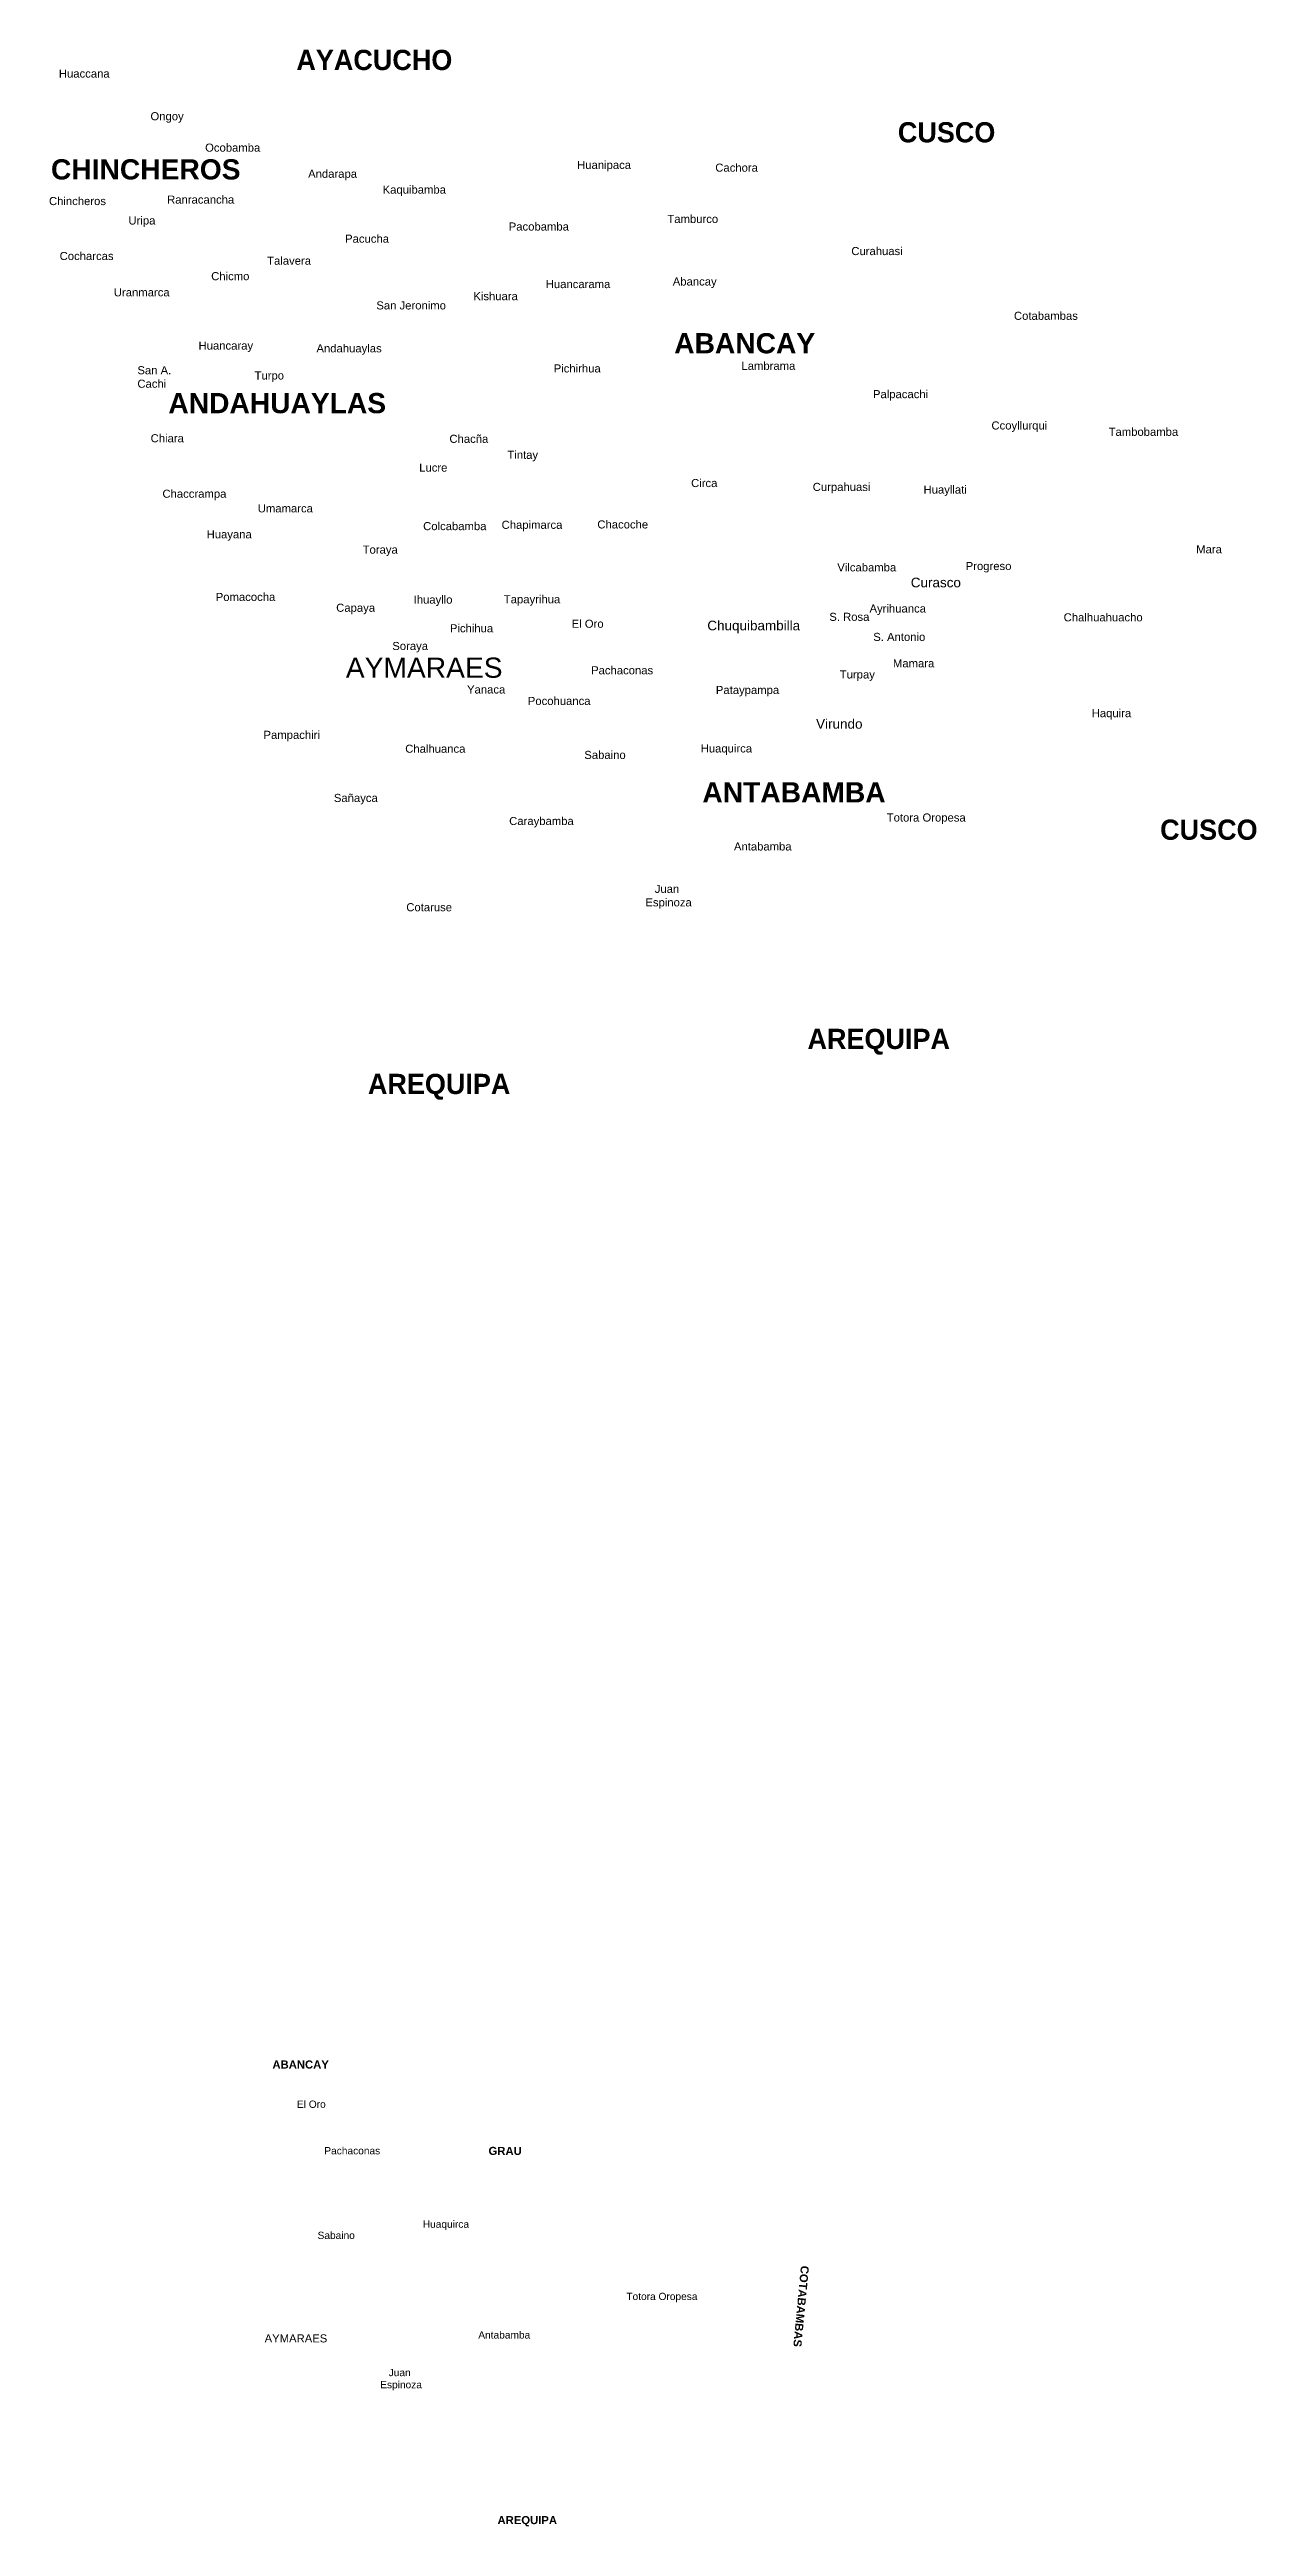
# Model space of a CAD drawing. Header units: metres. Extents: x 0 to 730306, y 0 to 8491524.
# Drawn here: x 728653.1 to 728698, y 8491233.3 to 8491325.3 of the extents above; entities that cross this region are included whole.
import ezdxf

# ---------------------------------------------------------------- set-up
doc = ezdxf.new("R2010")
doc.units = ezdxf.units.M
doc.layers.add('05', color=5, linetype='Continuous')
doc.layers.add('Distrito', color=212, linetype='Continuous', lineweight=25)
doc.styles.get("Standard").update_dxf_attribs({"font": 'arial.ttf'})

msp = doc.modelspace()

# ---------------------------------------------------------------- texts
at = {"layer": '05', "attachment_point": 1}
for s, insert, char_height in [('{\\fBankGothic Md BT|b1|i0|c0|p34;AYACUCHO}', (728662.321, 8491325.247), 0.75), ('{\\fBankGothic Md BT|b1|i0|c0|p34;CUSCO}', (728684.669, 8491322.56), 0.75), ('{\\fArial|b1|i0|c0|p34;CHINCHEROS}', (728653.204, 8491321.183), 0.75), ('{\\fArial|b1|i0|c0|p34;ABANCAY}', (728676.359, 8491314.725), 0.75), ('{\\fArial|b1|i0|c238|p34;ANDAHUAYLAS}', (728657.565, 8491312.502), 0.75), ('AYMARAES', (728664.159, 8491302.677), 0.75), ('{\\fArial|b1|i0|c0|p34;ANTABAMBA}', (728677.406, 8491298.049), 0.75), ('{\\fBankGothic Md BT|b1|i0|c0|p34;CUSCO}', (728694.413, 8491296.661), 0.75), ('{\\fBankGothic Md BT|b1|i0|c0|p34;AREQUIPA}', (728681.311, 8491288.892), 0.75), ('{\\fBankGothic Md BT|b1|i0|c0|p34;AREQUIPA}', (728664.979, 8491287.219), 0.75), ('{\\fArial|b1|i0|c0|p34;ABANCAY}', (728661.432, 8491250.578), 0.3), ('{\\fArial|b1|i0|c0|p34;GRAU}', (728669.461, 8491247.37), 0.3), ('AYMARAES', (728661.142, 8491240.407), 0.3), ('{\\fArial|b1|i0|c0|p34;AREQUIPA}', (728669.794, 8491233.658), 0.3)]:
    msp.add_mtext(s, dxfattribs=dict(at, insert=insert, char_height=char_height))
at = {"layer": '05', "insert": (728681.369, 8491242.939), "char_height": 0.3, "attachment_point": 1, "rotation": 264.55028}
msp.add_mtext('{\\fArial|b1|i0|c0|p34;COTABAMBAS}', dxfattribs=at)
at = {"layer": 'Distrito', "linetype": 'Continuous', "lineweight": 5, "width": 4.53071, "attachment_point": 1}
for s, insert, char_height in [('Huaccana', (728653.498, 8491324.516), 0.3), ('Ongoy', (728656.901, 8491322.931), 0.3), ('Ocobamba', (728658.931, 8491321.765), 0.3), ('Andarapa', (728662.758, 8491320.795), 0.3), ('Huanipaca', (728672.752, 8491321.123), 0.3), ('Cachora', (728677.885, 8491321.022), 0.3), ('Chincheros', (728653.129, 8491319.781), 0.3), ('Ranracancha', (728657.519, 8491319.836), 0.3), ('{\\fArial|b0|i0|c238|p34;K}aquibamba', (728665.526, 8491320.206), 0.3), ('Uripa', (728656.083, 8491319.06), 0.3), ('Pacobamba', (728670.212, 8491318.835), 0.3), ('Tamburco', (728676.106, 8491319.117), 0.3), ('Pacucha', (728664.132, 8491318.384), 0.3), ('Curahuasi', (728682.939, 8491317.924), 0.3), ('Cocharcas', (728653.526, 8491317.74), 0.3), ('Chicmo', (728659.156, 8491316.992), 0.3), ('Talavera', (728661.235, 8491317.566), 0.3), ('Uranmarca', (728655.541, 8491316.391), 0.3), ('Kishuara', (728668.896, 8491316.25), 0.3), ('Huancarama', (728671.587, 8491316.698), 0.3), ('Abancay', (728676.306, 8491316.794), 0.3), ('San Jeronimo', (728665.293, 8491315.906), 0.3), ('Cotabambas', (728688.982, 8491315.52), 0.3), ('Huancaray', (728658.687, 8491314.414), 0.3), ('Andahuaylas', (728663.068, 8491314.312), 0.3), ('San A.\\PCachi', (728656.415, 8491313.498), 0.3), ('Turpo', (728660.768, 8491313.303), 0.3), ('Pichirhua', (728671.882, 8491313.566), 0.3), ('Lambrama', (728678.858, 8491313.662), 0.3), ('Palpacachi', (728683.744, 8491312.611), 0.3), ('Ccoyllurqui', (728688.146, 8491311.447), 0.3), ('Chiara', (728656.908, 8491310.972), 0.3), ('Chacña', (728668.008, 8491310.952), 0.3), ('Tambobamba', (728692.499, 8491311.212), 0.3), ('Lucre', (728666.885, 8491309.882), 0.3), ('Tintay', (728670.16, 8491310.358), 0.3), ('Chaccrampa', (728657.346, 8491308.913), 0.3), ('Circa', (728676.987, 8491309.309), 0.3), ('Curpahuasi', (728681.506, 8491309.164), 0.3), ('Huayllati', (728685.623, 8491309.067), 0.3), ('Umamarca', (728660.887, 8491308.369), 0.3), ('Colcabamba', (728667.031, 8491307.709), 0.3), ('Chapimarca', (728669.947, 8491307.759), 0.3), ('Chacoche', (728673.504, 8491307.772), 0.3), ('{\\fArial|b0|i0|c238|p34;Huayana}', (728658.987, 8491307.405), 0.3), ('Toraya', (728664.784, 8491306.837), 0.3), ('Mara', (728695.754, 8491306.85), 0.3), ('Vilcabamba', (728682.419, 8491306.177), 0.3), ('Progreso', (728687.189, 8491306.227), 0.3), ('Pomacocha', (728659.326, 8491305.079), 0.3), ('Ihuayllo', (728666.678, 8491304.98), 0.3), ('Tapayrihua', (728670.029, 8491304.993), 0.3), ('Curasco', (728685.149, 8491305.644), 0.3581), ('Capaya', (728663.801, 8491304.678), 0.3), ('El Oro', (728672.549, 8491304.085), 0.3), ('Chuquibambilla', (728677.59, 8491304.047), 0.3581), ('S. Rosa', (728682.121, 8491304.341), 0.3), ('Ayrihuanca', (728683.616, 8491304.651), 0.3), ('Chalhuahuacho', (728690.828, 8491304.322), 0.3), ('Soraya', (728665.885, 8491303.258), 0.3), ('Pichihua', (728668.026, 8491303.916), 0.3), ('S. Antonio', (728683.755, 8491303.595), 0.3), ('Pachaconas', (728673.271, 8491302.356), 0.3), (' Turpay', (728682.395, 8491302.201), 0.3), ('Mamara', (728684.486, 8491302.614), 0.3), ('Yanaca', (728668.662, 8491301.643), 0.3), ('Pataypampa', (728677.907, 8491301.624), 0.3), (' Pocohuanca', (728670.804, 8491301.217), 0.3), (' Virundo', (728681.492, 8491300.394), 0.3581), ('Haquira', (728691.871, 8491300.763), 0.3), ('Pampachiri', (728661.101, 8491299.958), 0.3), ('Chalhuanca', (728666.366, 8491299.443), 0.3), ('Huaquirca', (728677.343, 8491299.453), 0.3), ('Sabaino', (728673.019, 8491299.213), 0.3), ('Sañayca', (728663.715, 8491297.615), 0.3), ('Caraybamba', (728670.228, 8491296.758), 0.3), ('Totora Oropesa', (728684.256, 8491296.887), 0.3), ('Antabamba', (728678.578, 8491295.813), 0.3), ('   Juan\\PEspinoza', (728675.288, 8491294.237), 0.3), ('Cotaruse', (728666.405, 8491293.556), 0.3), ('El Oro', (728662.343, 8491249.089), 0.27), ('Pachaconas', (728663.36, 8491247.361), 0.27), ('Sabaino', (728663.109, 8491244.218), 0.27), ('Huaquirca', (728667.018, 8491244.635), 0.27), ('Totora Oropesa', (728674.582, 8491241.951), 0.27), ('Antabamba', (728669.081, 8491240.522), 0.27), ('   Juan\\PEspinoza', (728665.436, 8491239.124), 0.27)]:
    msp.add_mtext(s, dxfattribs=dict(at, insert=insert, char_height=char_height))

doc.saveas('drawing.dxf')
